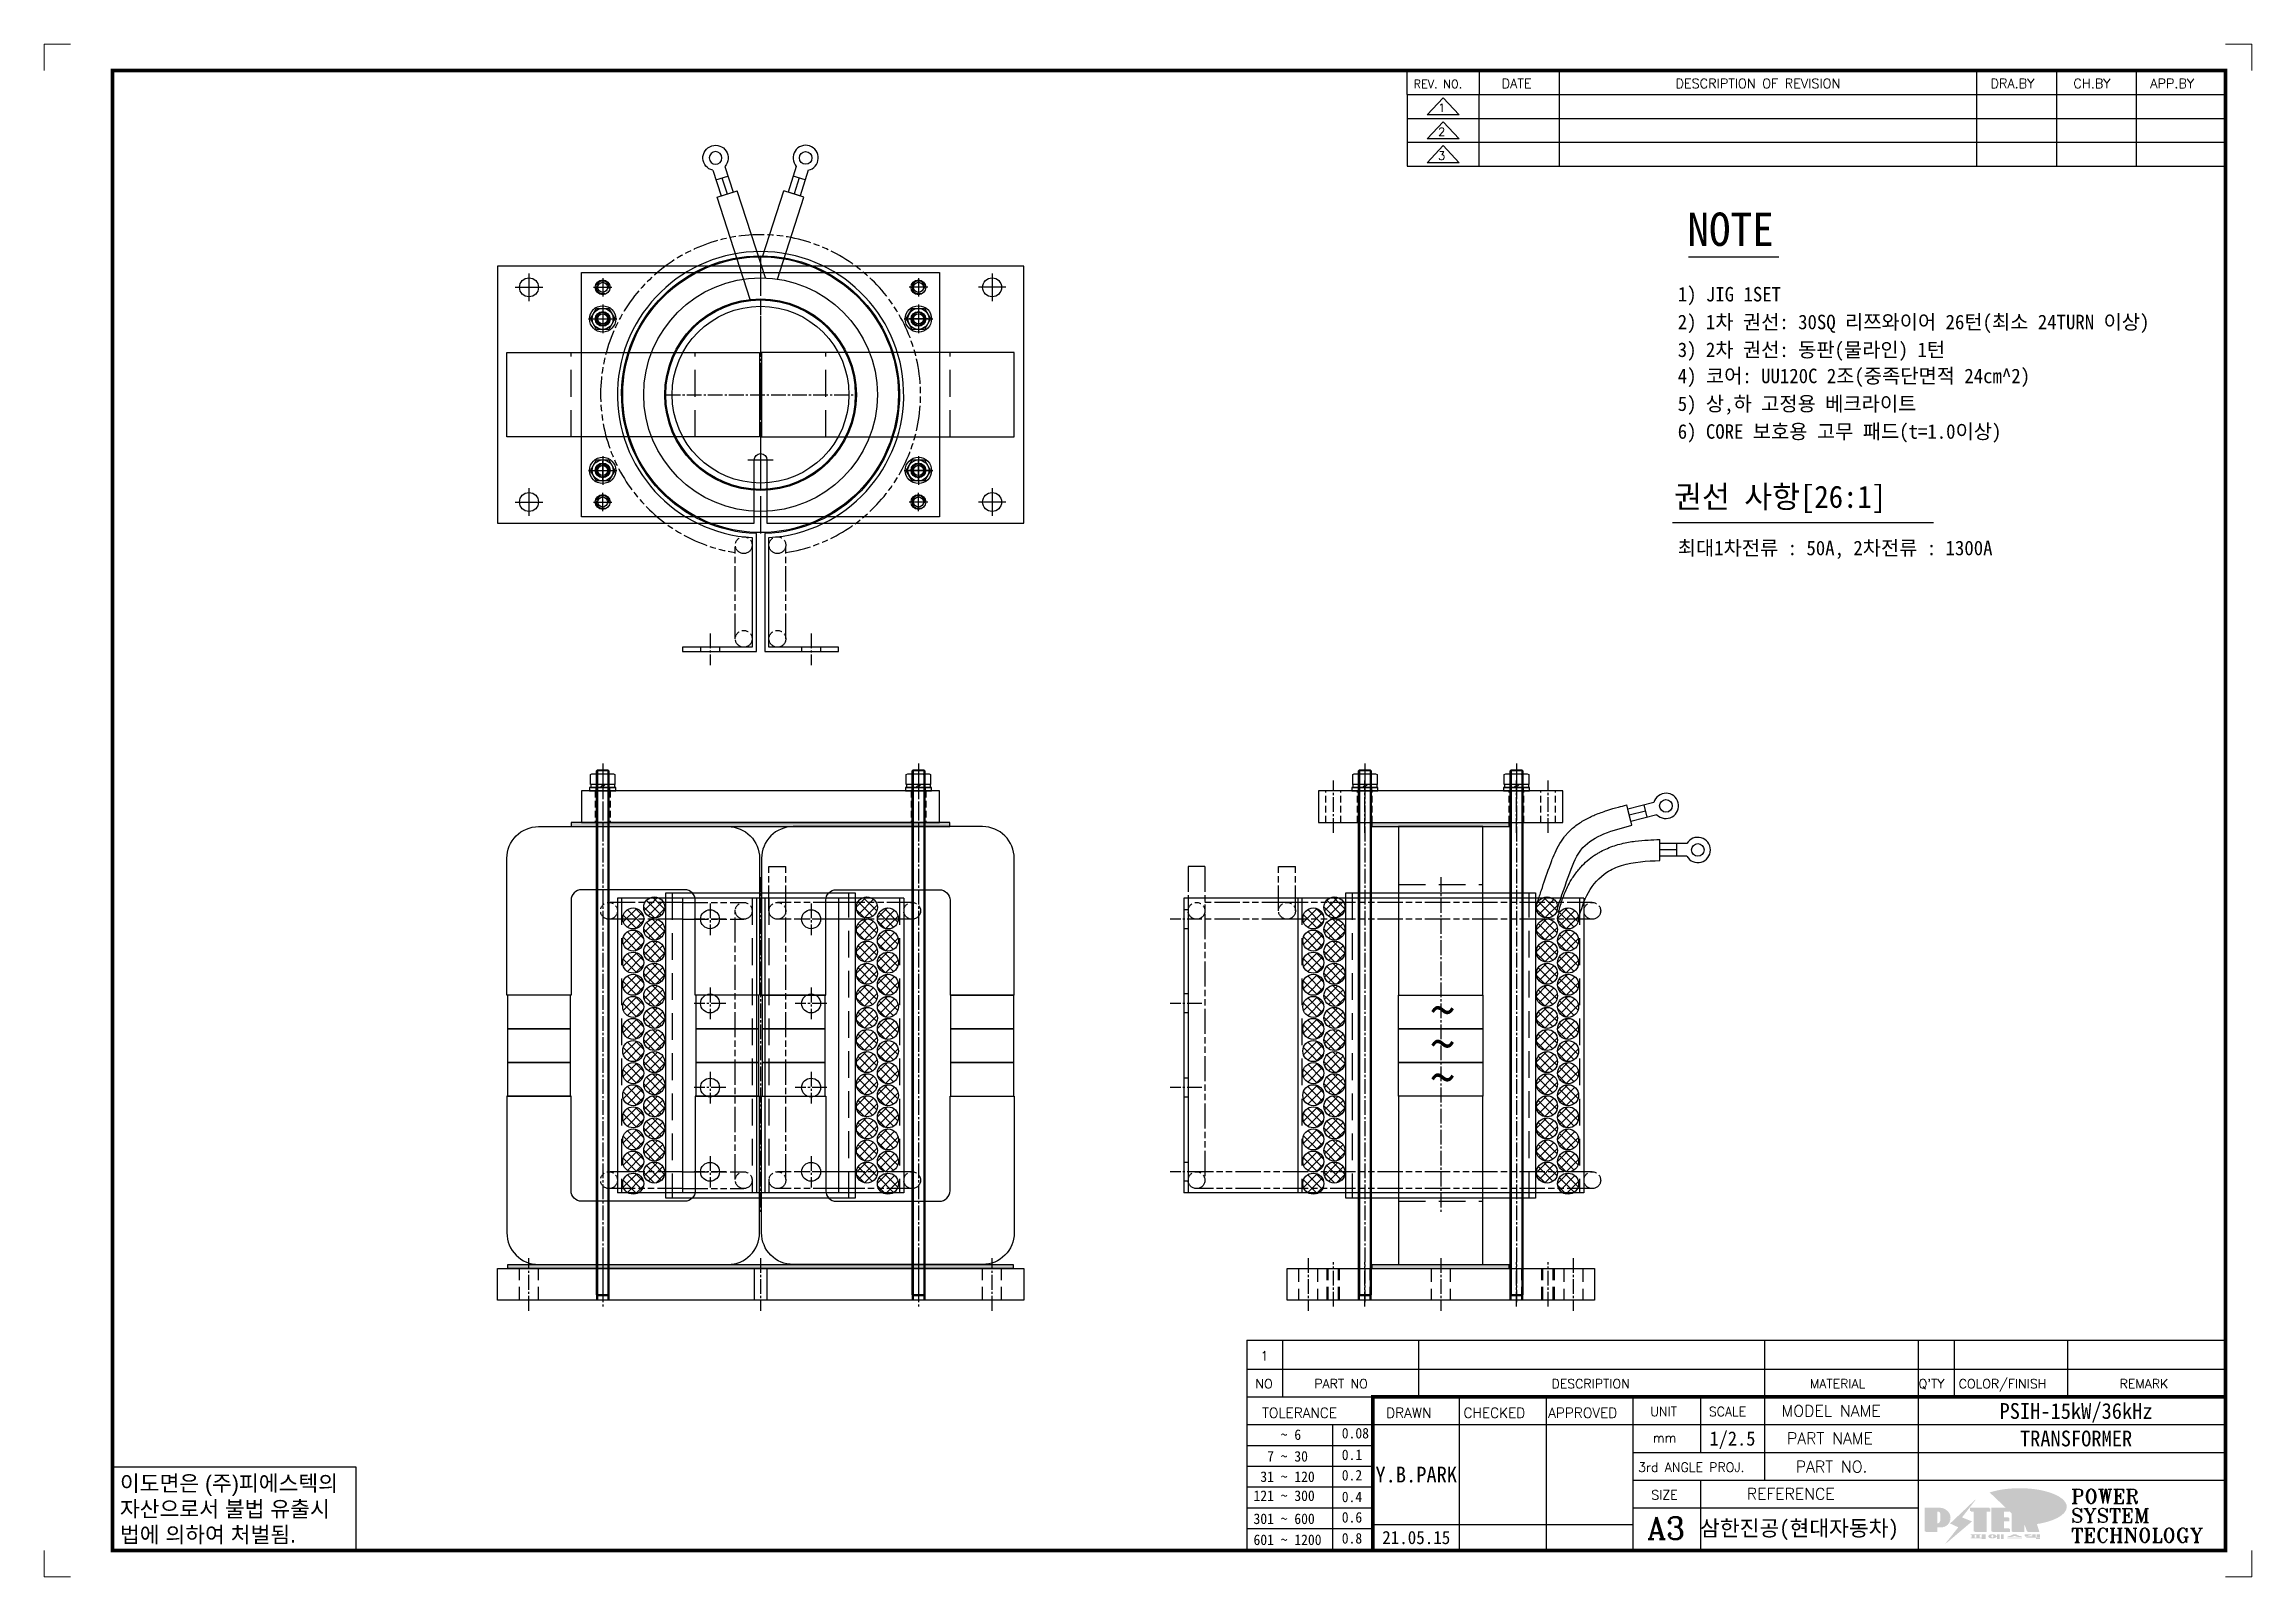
# Model space of a CAD drawing. Header units: millimetres. Extents: x 0 to 3119, y 0 to 1334.
# Drawn here: x 0 to 1049, y 606 to 1334 of the extents above; entities that cross this region are included whole.
import ezdxf
from ezdxf.enums import TextEntityAlignment as Align

# ---------------------------------------------------------------- set-up
doc = ezdxf.new("R2010")
doc.units = ezdxf.units.MM
for name, pattern in [('AM_ISO09W050', [22.5, 12, -1.5, 3, -1.5, 3, -1.5]), ('CENTER', [50.8, 31.75, -6.35, 6.35, -6.35]), ('CENTER1', [10, 7, -1, 1, -1]), ('CENTER2', [28.575, 19.05, -3.175, 3.175, -3.175]), ('HIDDEN', [9.525, 6.35, -3.175]), ('HIDDEN2', [4.7625, 3.175, -1.5875]), ('HIDDENX2', [19.05, 12.7, -6.35])]:
    doc.linetypes.add(name, pattern=pattern)
for name, color, linetype in [('CENTER', 1, 'CENTER'), ('FORMAT-1', 7, 'Continuous'), ('HIDDEN', 2, 'HIDDEN'), ('line', 3, 'Continuous'), ('THIN', 3, 'Continuous')]:
    doc.layers.add(name, color=color, linetype=linetype)
doc.styles.add('h1', font='')
doc.styles.add('HAN', font='')
doc.styles.add('RC', font='ROMANC.SHX')
doc.styles.add('ROMANT', font='romant')
doc.styles.add('RT', font='ROMANT.SHX', dxfattribs={"oblique": 15})
doc.styles.get('h1').set_extended_font_data('New Gulim')
doc.styles.get('HAN').set_extended_font_data('GulimChe')
pattern_1 = [(45, (-78266.8316, -9590.642), (-2.24506403, 2.24506403), []), (135, (-78266.8316, -9590.642), (-2.24506403, -2.24506403), [])]
pattern_2 = [(45, (-78266.8316, -9601.142), (-2.24506403, 2.24506403), []), (135, (-78266.8316, -9601.142), (-2.24506403, -2.24506403), [])]
pattern_3 = [(45, (-78266.8316, -9611.642), (-2.24506403, 2.24506403), []), (135, (-78266.8316, -9611.642), (-2.24506403, -2.24506403), [])]
pattern_4 = [(45, (-78266.8316, -9622.142), (-2.24506403, 2.24506403), []), (135, (-78266.8316, -9622.142), (-2.24506403, -2.24506403), [])]
pattern_5 = [(45, (-78266.8316, -9632.642), (-2.24506403, 2.24506403), []), (135, (-78266.8316, -9632.642), (-2.24506403, -2.24506403), [])]
pattern_6 = [(45, (-78266.8316, -9643.142), (-2.24506403, 2.24506403), []), (135, (-78266.8316, -9643.142), (-2.24506403, -2.24506403), [])]
pattern_7 = [(45, (-78266.8316, -9653.642), (-2.24506403, 2.24506403), []), (135, (-78266.8316, -9653.642), (-2.24506403, -2.24506403), [])]
pattern_8 = [(45, (-78266.8316, -9664.142), (-2.24506403, 2.24506403), []), (135, (-78266.8316, -9664.142), (-2.24506403, -2.24506403), [])]
pattern_9 = [(45, (-78266.8316, -9674.642), (-2.24506403, 2.24506403), []), (135, (-78266.8316, -9674.642), (-2.24506403, -2.24506403), [])]
pattern_10 = [(45, (-78266.8316, -9685.142), (-2.24506403, 2.24506403), []), (135, (-78266.8316, -9685.142), (-2.24506403, -2.24506403), [])]
pattern_11 = [(45, (-78266.8316, -9695.642), (-2.24506403, 2.24506403), []), (135, (-78266.8316, -9695.642), (-2.24506403, -2.24506403), [])]
pattern_12 = [(45, (-78266.8316, -9706.142), (-2.24506403, 2.24506403), []), (135, (-78266.8316, -9706.142), (-2.24506403, -2.24506403), [])]
pattern_13 = [(45, (-78266.8316, -9716.642), (-2.24506403, 2.24506403), []), (135, (-78266.8316, -9716.642), (-2.24506403, -2.24506403), [])]

msp = doc.modelspace()

# ---------------------------------------------------------------- texts
at = {"color": 2, "style": 'HAN'}
for s, height, p in [('NOTE', 15.84, (780.654, 1238.095)), ('1) JIG 1SET', 6.8999, (776.026, 1211.705)), ('2) 1차 권선: 30SQ 리쯔와이어 26턴(최소 24TURN 이상)', 6.8999, (776.026, 1198.505)), ('3) 2차 권선: 동판(물라인) 1턴', 6.8999, (776.026, 1185.305)), ('4) 코어: UU120C 2조(중족단면적 24cm^ 2)', 6.8999, (776.026, 1172.874)), ('5) 상,하 고정용 베크라이트', 6.8999, (776.026, 1159.674)), ('6) CORE 보호용 고무 패드(t=1.0이상)', 6.8999, (776.026, 1146.474)), ('권선 사항[26:1]', 10.56, (774.282, 1113.626)), ('최대1차전류 : 50A, 2차전류 : 1300A', 6.8999, (776.026, 1091.122))]:
    msp.add_text(s, height=height, dxfattribs=at).set_placement(p)

# ---------------------------------------------------------------- blocks, each defined once
blk = doc.blocks.new('A$C3FFA478A')
at = {"color": 2, "linetype": 'HIDDENX2'}
for p, q in [((-20, 90), (20, 90)), ((-20, 31), (20, 31)), ((-20, -31), (20, -31)), ((-20, -90), (20, -90))]:
    blk.add_line(p, q, dxfattribs=at)
blk.add_line((0, 0.5), (0, -0.5))
at = {"color": 250}
for points in [[(-20, 0.5), (-20, 120.5), (20, 120.5), (20, 0.5)], [(-20, -0.5), (-20, -120.5), (20, -120.5), (20, -0.5)]]:
    blk.add_lwpolyline(points, close=True, dxfattribs=at)
blk = doc.blocks.new('A$C76E80D33')
at = {"color": 1, "linetype": 'CENTER1'}
for p, q in [((0, 45), (0, -45)), ((-45, 0), (45, 0))]:
    blk.add_line(p, q, dxfattribs=at)
for radius in [45, 42]:
    blk.add_circle((0, 0), radius)
blk = doc.blocks.new('2345CW34TS')
for p, q in [((117572.4, -13704.7), (117559.6, -13704.7)), ((117559.6, -13710.7), (117559.6, -13704.7)), ((117567.6, -13710.7), (117567.6, -13704.7)), ((117567.6, -13707.7), (117559.6, -13707.7)), ((117572.4, -13710.7), (117559.6, -13710.7))]:
    blk.add_line(p, q)
blk.add_circle((117577.6, -13707.7), 3)
blk.add_arc((117577.6, -13707.7), 6, 210, 150)
blk = doc.blocks.new('A$C5A093F98')
at = {"color": 2, "linetype": 'HIDDENX2'}
for p, q in [((-42, 3.5), (-42, -141.5)), ((42, -141.5), (42, 3.5))]:
    blk.add_line(p, q, dxfattribs=at)
blk.add_lwpolyline([(45, -141.5), (-45, -141.5), (-45, 3.5), (45, 3.5)], close=True)
blk = doc.blocks.new('A$C2A855EEB')
h = blk.add_hatch()
h.set_pattern_fill('ANSI37', color=1)
h.set_pattern_definition(pattern_1)
h.paths.add_polyline_path([(-45.5, -3.375, 1), (-55.5, -3.375, 1)])
h = blk.add_hatch()
h.set_pattern_fill('ANSI37', color=1)
h.set_pattern_definition([(45, (-77891.191, -9736.145), (-2.24506403, 2.24506403), []), (135, (-77891.191, -9736.145), (-2.24506403, -2.24506403), [])])
h.paths.add_polyline_path([(55.5, -3.375, 1), (45.5, -3.375, 1)])
h = blk.add_hatch()
h.set_pattern_fill('ANSI37', color=1)
h.set_pattern_definition(pattern_1)
h.paths.add_polyline_path([(-55.5, -8.625, 1), (-65.5, -8.625, 1)])
h = blk.add_hatch()
h.set_pattern_fill('ANSI37', color=1)
h.set_pattern_definition(pattern_2)
h.paths.add_polyline_path([(-45.5, -13.875, 1), (-55.5, -13.875, 1)])
h = blk.add_hatch()
h.set_pattern_fill('ANSI37', color=1)
h.set_pattern_definition([(45, (-77891.191, -9746.645), (-2.24506403, 2.24506403), []), (135, (-77891.191, -9746.645), (-2.24506403, -2.24506403), [])])
h.paths.add_polyline_path([(55.5, -13.875, 1), (45.5, -13.875, 1)])
h = blk.add_hatch()
h.set_pattern_fill('ANSI37', color=1)
h.set_pattern_definition([(45, (-77881.191, -9741.395), (-2.24506403, 2.24506403), []), (135, (-77881.191, -9741.395), (-2.24506403, -2.24506403), [])])
h.paths.add_polyline_path([(65.5, -8.625, 1), (55.5, -8.625, 1)])
h = blk.add_hatch()
h.set_pattern_fill('ANSI37', color=1)
h.set_pattern_definition(pattern_2)
h.paths.add_polyline_path([(-55.5, -19.125, 1), (-65.5, -19.125, 1)])
h = blk.add_hatch()
h.set_pattern_fill('ANSI37', color=1)
h.set_pattern_definition(pattern_3)
h.paths.add_polyline_path([(-45.5, -24.375, 1), (-55.5, -24.375, 1)])
h = blk.add_hatch()
h.set_pattern_fill('ANSI37', color=1)
h.set_pattern_definition([(45, (-77891.191, -9757.145), (-2.24506403, 2.24506403), []), (135, (-77891.191, -9757.145), (-2.24506403, -2.24506403), [])])
h.paths.add_polyline_path([(55.5, -24.375, 1), (45.5, -24.375, 1)])
h = blk.add_hatch()
h.set_pattern_fill('ANSI37', color=1)
h.set_pattern_definition([(45, (-77881.191, -9751.895), (-2.24506403, 2.24506403), []), (135, (-77881.191, -9751.895), (-2.24506403, -2.24506403), [])])
h.paths.add_polyline_path([(65.5, -19.125, 1), (55.5, -19.125, 1)])
h = blk.add_hatch()
h.set_pattern_fill('ANSI37', color=1)
h.set_pattern_definition(pattern_3)
h.paths.add_polyline_path([(-55.5, -29.625, 1), (-65.5, -29.625, 1)])
h = blk.add_hatch()
h.set_pattern_fill('ANSI37', color=1)
h.set_pattern_definition(pattern_4)
h.paths.add_polyline_path([(-45.5, -34.875, 1), (-55.5, -34.875, 1)])
h = blk.add_hatch()
h.set_pattern_fill('ANSI37', color=1)
h.set_pattern_definition([(45, (-77891.191, -9767.645), (-2.24506403, 2.24506403), []), (135, (-77891.191, -9767.645), (-2.24506403, -2.24506403), [])])
h.paths.add_polyline_path([(55.5, -34.875, 1), (45.5, -34.875, 1)])
h = blk.add_hatch()
h.set_pattern_fill('ANSI37', color=1)
h.set_pattern_definition([(45, (-77881.191, -9762.395), (-2.24506403, 2.24506403), []), (135, (-77881.191, -9762.395), (-2.24506403, -2.24506403), [])])
h.paths.add_polyline_path([(65.5, -29.625, 1), (55.5, -29.625, 1)])
h = blk.add_hatch()
h.set_pattern_fill('ANSI37', color=1)
h.set_pattern_definition(pattern_4)
h.paths.add_polyline_path([(-55.5, -40.125, 1), (-65.5, -40.125, 1)])
h = blk.add_hatch()
h.set_pattern_fill('ANSI37', color=1)
h.set_pattern_definition(pattern_5)
h.paths.add_polyline_path([(-45.5, -45.375, 1), (-55.5, -45.375, 1)])
h = blk.add_hatch()
h.set_pattern_fill('ANSI37', color=1)
h.set_pattern_definition([(45, (-77891.191, -9778.145), (-2.24506403, 2.24506403), []), (135, (-77891.191, -9778.145), (-2.24506403, -2.24506403), [])])
h.paths.add_polyline_path([(55.5, -45.375, 1), (45.5, -45.375, 1)])
h = blk.add_hatch()
h.set_pattern_fill('ANSI37', color=1)
h.set_pattern_definition([(45, (-77881.191, -9772.895), (-2.24506403, 2.24506403), []), (135, (-77881.191, -9772.895), (-2.24506403, -2.24506403), [])])
h.paths.add_polyline_path([(65.5, -40.125, 1), (55.5, -40.125, 1)])
h = blk.add_hatch()
h.set_pattern_fill('ANSI37', color=1)
h.set_pattern_definition(pattern_5)
h.paths.add_polyline_path([(-55.5, -50.625, 1), (-65.5, -50.625, 1)])
h = blk.add_hatch()
h.set_pattern_fill('ANSI37', color=1)
h.set_pattern_definition(pattern_6)
h.paths.add_polyline_path([(-45.5, -55.875, 1), (-55.5, -55.875, 1)])
h = blk.add_hatch()
h.set_pattern_fill('ANSI37', color=1)
h.set_pattern_definition([(45, (-77891.191, -9788.645), (-2.24506403, 2.24506403), []), (135, (-77891.191, -9788.645), (-2.24506403, -2.24506403), [])])
h.paths.add_polyline_path([(55.5, -55.875, 1), (45.5, -55.875, 1)])
h = blk.add_hatch()
h.set_pattern_fill('ANSI37', color=1)
h.set_pattern_definition([(45, (-77881.191, -9783.395), (-2.24506403, 2.24506403), []), (135, (-77881.191, -9783.395), (-2.24506403, -2.24506403), [])])
h.paths.add_polyline_path([(65.5, -50.625, 1), (55.5, -50.625, 1)])
h = blk.add_hatch()
h.set_pattern_fill('ANSI37', color=1)
h.set_pattern_definition(pattern_6)
h.paths.add_polyline_path([(-55.5, -61.125, 1), (-65.5, -61.125, 1)])
h = blk.add_hatch()
h.set_pattern_fill('ANSI37', color=1)
h.set_pattern_definition(pattern_7)
h.paths.add_polyline_path([(-45.5, -66.375, 1), (-55.5, -66.375, 1)])
h = blk.add_hatch()
h.set_pattern_fill('ANSI37', color=1)
h.set_pattern_definition([(45, (-77891.191, -9799.145), (-2.24506403, 2.24506403), []), (135, (-77891.191, -9799.145), (-2.24506403, -2.24506403), [])])
h.paths.add_polyline_path([(55.5, -66.375, 1), (45.5, -66.375, 1)])
h = blk.add_hatch()
h.set_pattern_fill('ANSI37', color=1)
h.set_pattern_definition([(45, (-77881.191, -9793.895), (-2.24506403, 2.24506403), []), (135, (-77881.191, -9793.895), (-2.24506403, -2.24506403), [])])
h.paths.add_polyline_path([(65.5, -61.125, 1), (55.5, -61.125, 1)])
h = blk.add_hatch()
h.set_pattern_fill('ANSI37', color=1)
h.set_pattern_definition(pattern_7)
h.paths.add_polyline_path([(-55.5, -71.625, 1), (-65.5, -71.625, 1)])
h = blk.add_hatch()
h.set_pattern_fill('ANSI37', color=1)
h.set_pattern_definition(pattern_8)
h.paths.add_polyline_path([(-45.5, -76.875, 1), (-55.5, -76.875, 1)])
h = blk.add_hatch()
h.set_pattern_fill('ANSI37', color=1)
h.set_pattern_definition([(45, (-77891.191, -9809.645), (-2.24506403, 2.24506403), []), (135, (-77891.191, -9809.645), (-2.24506403, -2.24506403), [])])
h.paths.add_polyline_path([(55.5, -76.875, 1), (45.5, -76.875, 1)])
h = blk.add_hatch()
h.set_pattern_fill('ANSI37', color=1)
h.set_pattern_definition([(45, (-77881.191, -9804.395), (-2.24506403, 2.24506403), []), (135, (-77881.191, -9804.395), (-2.24506403, -2.24506403), [])])
h.paths.add_polyline_path([(65.5, -71.625, 1), (55.5, -71.625, 1)])
h = blk.add_hatch()
h.set_pattern_fill('ANSI37', color=1)
h.set_pattern_definition(pattern_8)
h.paths.add_polyline_path([(-55.5, -82.125, 1), (-65.5, -82.125, 1)])
h = blk.add_hatch()
h.set_pattern_fill('ANSI37', color=1)
h.set_pattern_definition(pattern_9)
h.paths.add_polyline_path([(-45.5, -87.375, 1), (-55.5, -87.375, 1)])
h = blk.add_hatch()
h.set_pattern_fill('ANSI37', color=1)
h.set_pattern_definition([(45, (-77891.191, -9820.145), (-2.24506403, 2.24506403), []), (135, (-77891.191, -9820.145), (-2.24506403, -2.24506403), [])])
h.paths.add_polyline_path([(55.5, -87.375, 1), (45.5, -87.375, 1)])
h = blk.add_hatch()
h.set_pattern_fill('ANSI37', color=1)
h.set_pattern_definition([(45, (-77881.191, -9814.895), (-2.24506403, 2.24506403), []), (135, (-77881.191, -9814.895), (-2.24506403, -2.24506403), [])])
h.paths.add_polyline_path([(65.5, -82.125, 1), (55.5, -82.125, 1)])
h = blk.add_hatch()
h.set_pattern_fill('ANSI37', color=1)
h.set_pattern_definition(pattern_9)
h.paths.add_polyline_path([(-55.5, -92.625, 1), (-65.5, -92.625, 1)])
h = blk.add_hatch()
h.set_pattern_fill('ANSI37', color=1)
h.set_pattern_definition(pattern_10)
h.paths.add_polyline_path([(-45.5, -97.875, 1), (-55.5, -97.875, 1)])
h = blk.add_hatch()
h.set_pattern_fill('ANSI37', color=1)
h.set_pattern_definition([(45, (-77891.191, -9830.645), (-2.24506403, 2.24506403), []), (135, (-77891.191, -9830.645), (-2.24506403, -2.24506403), [])])
h.paths.add_polyline_path([(55.5, -97.875, 1), (45.5, -97.875, 1)])
h = blk.add_hatch()
h.set_pattern_fill('ANSI37', color=1)
h.set_pattern_definition([(45, (-77881.191, -9825.395), (-2.24506403, 2.24506403), []), (135, (-77881.191, -9825.395), (-2.24506403, -2.24506403), [])])
h.paths.add_polyline_path([(65.5, -92.625, 1), (55.5, -92.625, 1)])
h = blk.add_hatch()
h.set_pattern_fill('ANSI37', color=1)
h.set_pattern_definition(pattern_10)
h.paths.add_polyline_path([(-55.5, -103.125, 1), (-65.5, -103.125, 1)])
h = blk.add_hatch()
h.set_pattern_fill('ANSI37', color=1)
h.set_pattern_definition(pattern_11)
h.paths.add_polyline_path([(-45.5, -108.375, 1), (-55.5, -108.375, 1)])
h = blk.add_hatch()
h.set_pattern_fill('ANSI37', color=1)
h.set_pattern_definition([(45, (-77891.191, -9841.145), (-2.24506403, 2.24506403), []), (135, (-77891.191, -9841.145), (-2.24506403, -2.24506403), [])])
h.paths.add_polyline_path([(55.5, -108.375, 1), (45.5, -108.375, 1)])
h = blk.add_hatch()
h.set_pattern_fill('ANSI37', color=1)
h.set_pattern_definition([(45, (-77881.191, -9835.895), (-2.24506403, 2.24506403), []), (135, (-77881.191, -9835.895), (-2.24506403, -2.24506403), [])])
h.paths.add_polyline_path([(65.5, -103.125, 1), (55.5, -103.125, 1)])
h = blk.add_hatch()
h.set_pattern_fill('ANSI37', color=1)
h.set_pattern_definition(pattern_11)
h.paths.add_polyline_path([(-55.5, -113.625, 1), (-65.5, -113.625, 1)])
h = blk.add_hatch()
h.set_pattern_fill('ANSI37', color=1)
h.set_pattern_definition(pattern_12)
h.paths.add_polyline_path([(-45.5, -118.875, 1), (-55.5, -118.875, 1)])
h = blk.add_hatch()
h.set_pattern_fill('ANSI37', color=1)
h.set_pattern_definition([(45, (-77891.191, -9851.645), (-2.24506403, 2.24506403), []), (135, (-77891.191, -9851.645), (-2.24506403, -2.24506403), [])])
h.paths.add_polyline_path([(55.5, -118.875, 1), (45.5, -118.875, 1)])
h = blk.add_hatch()
h.set_pattern_fill('ANSI37', color=1)
h.set_pattern_definition([(45, (-77881.191, -9846.395), (-2.24506403, 2.24506403), []), (135, (-77881.191, -9846.395), (-2.24506403, -2.24506403), [])])
h.paths.add_polyline_path([(65.5, -113.625, 1), (55.5, -113.625, 1)])
h = blk.add_hatch()
h.set_pattern_fill('ANSI37', color=1)
h.set_pattern_definition(pattern_12)
h.paths.add_polyline_path([(-55.5, -124.125, 1), (-65.5, -124.125, 1)])
h = blk.add_hatch()
h.set_pattern_fill('ANSI37', color=1)
h.set_pattern_definition(pattern_13)
h.paths.add_polyline_path([(-45.5, -129.375, 1), (-55.5, -129.375, 1)])
h = blk.add_hatch()
h.set_pattern_fill('ANSI37', color=1)
h.set_pattern_definition([(45, (-77891.191, -9862.145), (-2.24506403, 2.24506403), []), (135, (-77891.191, -9862.145), (-2.24506403, -2.24506403), [])])
h.paths.add_polyline_path([(55.5, -129.375, 1), (45.5, -129.375, 1)])
h = blk.add_hatch()
h.set_pattern_fill('ANSI37', color=1)
h.set_pattern_definition([(45, (-77881.191, -9856.895), (-2.24506403, 2.24506403), []), (135, (-77881.191, -9856.895), (-2.24506403, -2.24506403), [])])
h.paths.add_polyline_path([(65.5, -124.125, 1), (55.5, -124.125, 1)])
h = blk.add_hatch()
h.set_pattern_fill('ANSI37', color=1)
h.set_pattern_definition(pattern_13)
h.paths.add_polyline_path([(-55.5, -134.625, 1), (-65.5, -134.625, 1)])
h = blk.add_hatch()
h.set_pattern_fill('ANSI37', color=1)
h.set_pattern_definition([(45, (-77881.191, -9867.395), (-2.24506403, 2.24506403), []), (135, (-77881.191, -9867.395), (-2.24506403, -2.24506403), [])])
h.paths.add_polyline_path([(65.5, -134.625, 1), (55.5, -134.625, 1)])
at = {"color": 1}
for centre in [(-50.5, -3.375), (50.5, -3.375), (-60.5, -8.625), (-50.5, -13.875), (50.5, -13.875), (60.5, -8.625), (-60.5, -19.125), (-50.5, -24.375), (50.5, -24.375), (60.5, -19.125), (-60.5, -29.625), (-50.5, -34.875), (50.5, -34.875), (60.5, -29.625), (-60.5, -40.125), (-50.5, -45.375), (50.5, -45.375), (60.5, -40.125), (-60.5, -50.625), (-50.5, -55.875), (50.5, -55.875), (60.5, -50.625), (-60.5, -61.125), (-50.5, -66.375), (50.5, -66.375), (60.5, -61.125), (-60.5, -71.625), (-50.5, -76.875), (50.5, -76.875), (60.5, -71.625), (-60.5, -82.125), (-50.5, -87.375), (50.5, -87.375), (60.5, -82.125), (-60.5, -92.625), (-50.5, -97.875), (50.5, -97.875), (60.5, -92.625), (-60.5, -103.125), (-50.5, -108.375), (50.5, -108.375), (60.5, -103.125), (-60.5, -113.625), (-50.5, -118.875), (50.5, -118.875), (60.5, -113.625), (-60.5, -124.125), (-50.5, -129.375), (50.5, -129.375), (60.5, -124.125), (-60.5, -134.625), (60.5, -134.625)]:
    blk.add_circle(centre, 5, dxfattribs=at)
blk = doc.blocks.new('A$C3D4A30C0')
at = {"color": 250}
for points in [[(-96.5, 178), (-145.5, 178, 0.4142136), (-150.5, 173), (-150.5, 128), (-181, 128), (-181, 193, -0.4142136), (-166, 208), (-76, 208, -0.4142136), (-61, 193), (-61, 128), (-91.5, 128), (-91.5, 173, 0.4142136)], [(-24.5, 178), (24.5, 178, -0.4142136), (29.5, 173), (29.5, 128), (60, 128), (60, 193, 0.4142136), (45, 208), (-45, 208, 0.4142136), (-60, 193), (-60, 128), (-29.5, 128), (-29.5, 173, -0.4142136)], [(-96.5, 30), (-145.5, 30, -0.4142136), (-150.5, 35), (-150.5, 80), (-181, 80), (-181, 15, 0.4142136), (-166, 0), (-76, 0, 0.4142136), (-61, 15), (-61, 80), (-91.5, 80), (-91.5, 35, -0.4142136)], [(-24.5, 30), (24.5, 30, 0.4142136), (29.5, 35), (29.5, 80), (60, 80), (60, 15, -0.4142136), (45, 0), (-45, 0, -0.4142136), (-60, 15), (-60, 80), (-29.5, 80), (-29.5, 35, 0.4142136)]]:
    blk.add_lwpolyline(points, format="xyb", close=True, dxfattribs=at)
at = {"color": 3}
for points in [[(-180.75, 112), (-150.75, 112), (-150.75, 128), (-180.75, 128)], [(-61.25, 128), (-91.25, 128), (-91.25, 112), (-61.25, 112)], [(-29.75, 112), (-29.75, 128), (-59.75, 128), (-59.75, 112)], [(59.75, 112), (59.75, 128), (29.75, 128), (29.75, 112)], [(-180.75, 96), (-150.75, 96), (-150.75, 112), (-180.75, 112)], [(-61.25, 112), (-91.25, 112), (-91.25, 96), (-61.25, 96)], [(-29.75, 96), (-29.75, 112), (-59.75, 112), (-59.75, 96)], [(59.75, 96), (59.75, 112), (29.75, 112), (29.75, 96)], [(-180.75, 80), (-150.75, 80), (-150.75, 96), (-180.75, 96)], [(-61.25, 96), (-91.25, 96), (-91.25, 80), (-61.25, 80)], [(-29.75, 80), (-29.75, 96), (-59.75, 96), (-59.75, 80)], [(59.75, 80), (59.75, 96), (29.75, 96), (29.75, 80)]]:
    blk.add_lwpolyline(points, close=True, dxfattribs=at)
blk = doc.blocks.new('A$C2E256715')
at = {"color": 6}
for p, q in [((-136, 70), (-136, -70)), ((0, 70), (-136, 70)), ((0, 70), (0, -70)), ((0, -70), (-136, -70))]:
    blk.add_line(p, q, dxfattribs=at)
at = {"color": 2, "linetype": 'HIDDENX2'}
for p, q in [((-134, 70), (-134, -70)), ((-2, 70), (-2, -70))]:
    blk.add_line(p, q, dxfattribs=at)
blk = doc.blocks.new('A$C7F1B690D')
at = {"color": 1, "linetype": 'CENTER1'}
for p, q in [((0, 150), (0, -10)), ((-24, 137.5), (-24, 122.5)), ((24, 137.5), (24, 122.5)), ((-16.5, 130), (-31.5, 130)), ((31.5, 130), (16.5, 130)), ((-24, 97.5), (-24, 82.5)), ((24, 97.5), (24, 82.5)), ((-16.5, 90), (-31.5, 90)), ((31.5, 90), (16.5, 90)), ((-24, 57.5), (-24, 42.5)), ((24, 57.5), (24, 42.5)), ((-16.5, 50), (-31.5, 50)), ((31.5, 50), (16.5, 50)), ((-24, 17.5), (-24, 2.5)), ((24, 17.5), (24, 2.5)), ((-16.5, 10), (-31.5, 10)), ((31.5, 10), (16.5, 10))]:
    blk.add_line(p, q, dxfattribs=at)
at = {"color": 0, "linetype": 'AM_ISO09W050'}
for p, q in [((4, 134), (4, 155)), ((4, 155), (12, 155)), ((12, 134), (12, 155)), ((-37, 138), (-72, 138)), ((72, 138), (37, 138)), ((-37, 130), (-72, 130)), ((72, 130), (37, 130)), ((-37, 10), (-72, 10)), ((-37, 2), (-72, 2)), ((72, 10), (37, 10)), ((72, 2), (37, 2))]:
    blk.add_line(p, q, dxfattribs=at)
at = {"color": 6}
for p, q in [((-37, 140), (-37, 0)), ((-2, 140), (-2, 0)), ((2, 140), (2, 0)), ((37, 140), (37, 0))]:
    blk.add_line(p, q, dxfattribs=at)
at = {"color": 2, "linetype": 'AM_ISO09W050'}
for p, q in [((-37, 138), (-8, 138)), ((37, 138), (8, 138)), ((-37, 130), (-8, 130)), ((-12, 6.4), (-12, 134.4)), ((37, 130), (8, 130)), ((12, 6.4), (12, 134.4)), ((-37, 10), (-8, 10)), ((-37, 2), (-8, 2)), ((37, 10), (8, 10)), ((37, 2), (8, 2))]:
    blk.add_line(p, q, dxfattribs=at)
at = {"color": 2, "linetype": 'HIDDENX2'}
for p, q in [((-4, 140), (-4, 0)), ((4, 140), (4, 0))]:
    blk.add_line(p, q, dxfattribs=at)
at = {"color": 0, "linetype": 'AM_ISO09W050'}
for centre in [(-72, 134), (72, 134), (-72, 6), (72, 6)]:
    blk.add_circle(centre, 4, dxfattribs=at)
at = {"color": 2, "linetype": 'AM_ISO09W050'}
for centre in [(-8, 134), (8, 134), (-8, 6), (8, 6)]:
    blk.add_circle(centre, 4, dxfattribs=at)
at = {"color": 6}
for centre in [(-24, 130), (24, 130), (-24, 90), (24, 90), (-24, 50), (24, 50), (-24, 10), (24, 10)]:
    blk.add_circle(centre, 4.5, dxfattribs=at)
blk.add_blockref('A$C2E256715', (68, 70))
blk = doc.blocks.new('A$C12484666')
at = {"color": 2, "linetype": 'HIDDENX2'}
for p, q in [((-20, 180.5), (20, 180.5)), ((-20, 30), (20, 30))]:
    blk.add_line(p, q, dxfattribs=at)
at = {"color": 250}
for points in [[(-20, 208), (-20, 128), (20, 128), (20, 208)], [(-20, 80), (-20, 0), (20, 0), (20, 80)]]:
    blk.add_lwpolyline(points, close=True, dxfattribs=at)
at = {"color": 3}
for points in [[(-20, 128), (20, 128), (20, 112), (-20, 112)], [(-20, 112), (20, 112), (20, 96), (-20, 96)], [(-20, 96), (20, 96), (20, 80), (-20, 80)]]:
    blk.add_lwpolyline(points, close=True, dxfattribs=at)
at = {"color": 3, "style": 'HAN'}
for p in [(-4.9, 111.8), (-4.9, 95.8), (-4.9, 79.8)]:
    blk.add_text('~', height=18, dxfattribs=at).set_placement(p)
blk = doc.blocks.new('A$C5B6714A8')
at = {"color": 0, "linetype": 'AM_ISO09W050'}
for p, q in [((-12, -116), (-12, -71.5)), ((12, -116), (12, -71.5))]:
    blk.add_line(p, q, dxfattribs=at)
at = {"color": 1, "linetype": 'CENTER1'}
for p, q in [((-24, -113.5), (-24, -128.5)), ((24, -113.5), (24, -128.5))]:
    blk.add_line(p, q, dxfattribs=at)
at = {"color": 2, "linetype": 'HIDDEN2'}
for p, q in [((-28.5, -120), (-28.5, -122)), ((-19.5, -120), (-19.5, -122)), ((19.5, -120), (19.5, -122)), ((28.5, -120), (28.5, -122))]:
    blk.add_line(p, q, dxfattribs=at)
at = {"color": 6}
blk.add_lwpolyline([(-4, -120), (-37, -120), (-37, -122), (-2, -122), (-2, -66, -65.984845), (2, -66), (2, -122), (37, -122), (37, -120), (4, -120), (4, -67.9, 33.970563), (-4, -67.9)], format="xyb", close=True, dxfattribs=at)
at = {"color": 2, "linetype": 'AM_ISO09W050'}
for centre in [(-8, -71.5), (-8, -116)]:
    blk.add_circle(centre, 4, dxfattribs=at)
at = {"color": 0, "linetype": 'AM_ISO09W050'}
for centre in [(8, -71.5), (8, -116)]:
    blk.add_circle(centre, 4, dxfattribs=at)
blk.add_arc((0, 0), 76, 279.0847, 260.9153, dxfattribs=at)
blk = doc.blocks.new('A$C254B7E86')
at = {"color": 1, "linetype": 'CENTER1'}
for p, q in [((0, 80), (0, -80)), ((-113.5, 60), (-128.5, 60)), ((-113.5, 20), (-128.5, 20)), ((-113.5, -20), (-128.5, -20)), ((-113.5, -60), (-128.5, -60))]:
    blk.add_line(p, q, dxfattribs=at)
at = {"color": 6}
for p, q in [((68, 70), (-122, 70)), ((-122, 70), (-122, -70)), ((-120, 70), (-120, -70)), ((-67.9, 70), (-67.9, -70)), ((68, 70), (68, -70)), ((68, -70), (-122, -70))]:
    blk.add_line(p, q, dxfattribs=at)
at = {"color": 2, "linetype": 'HIDDEN2'}
for p, q in [((-120, 64.5), (-122, 64.5)), ((-120, 55.5), (-122, 55.5)), ((-120, 24.5), (-122, 24.5)), ((-120, 15.5), (-122, 15.5)), ((-120, -15.5), (-122, -15.5)), ((-120, -24.5), (-122, -24.5)), ((-120, -55.5), (-122, -55.5)), ((-120, -64.5), (-122, -64.5))]:
    blk.add_line(p, q, dxfattribs=at)
at = {"color": 2, "linetype": 'HIDDENX2'}
for p, q in [((-66, 70), (-66, -70)), ((66, 70), (66, -70))]:
    blk.add_line(p, q, dxfattribs=at)
blk = doc.blocks.new('A$C49BB0BC3')
at = {"color": 0, "linetype": 'AM_ISO09W050'}
for p, q in [((-120, 85), (-120, -64)), ((-112, 85), (-120, 85)), ((-112, 85), (-112, -64)), ((-77, 64), (-77, 85)), ((-77, 85), (-69, 85)), ((-69, 64), (-69, 85)), ((72, 68), (-73, 68)), ((72, 60), (-73, 60)), ((72, -60), (-116, -60)), ((72, -68), (-116, -68))]:
    blk.add_line(p, q, dxfattribs=at)
at = {"color": 2, "linetype": 'AM_ISO09W050'}
for p, q in [((-73, 68), (-112, 68)), ((-73, 60), (-112, 60))]:
    blk.add_line(p, q, dxfattribs=at)
blk.add_circle((-116, 64), 4, dxfattribs=at)
at = {"color": 0, "linetype": 'AM_ISO09W050'}
for centre in [(-73, 64), (72, 64), (-116, -64), (72, -64)]:
    blk.add_circle(centre, 4, dxfattribs=at)
blk.add_blockref('A$C254B7E86', (0, 0))
blk = doc.blocks.new('SDFSFF')
blk.add_hatch(color=252).paths.add_polyline_path([(54957.3, 131431.7), (54957.3, 131429.7), (55137.3, 131429.7), (55137.3, 131431.7)])
at = {"color": 252}
blk.add_lwpolyline([(55137.3, 131431.7), (54957.3, 131431.7), (54957.3, 131429.7), (55137.3, 131429.7)], close=True, dxfattribs=at)
blk = doc.blocks.new('AEGFWS')
blk.add_hatch(color=252).paths.add_polyline_path([(54952, 131246.5), (54952, 131248.5), (54887, 131248.5), (54887, 131246.5)])
at = {"color": 252}
for p, q in [((54887, 131246.5), (54887, 131248.5)), ((54887, 131248.5), (54952, 131248.5)), ((54952, 131246.5), (54887, 131246.5)), ((54952, 131246.5), (54952, 131248.5))]:
    blk.add_line(p, q, dxfattribs=at)
blk = doc.blocks.new('A$C31002AC6')
for p, q in [((-4.3, 8.1), (4.3, 8.1)), ((-3.2, 1.6), (-3.2, 0)), ((-2.9, 7.7), (-2.9, 3.1)), ((0.3, 3.1), (-1.2, 1.6)), ((1.2, 3.1), (-0.3, 1.6)), ((2.9, 7.7), (2.9, 3.1)), ((3.2, 1.6), (3.2, 0))]:
    blk.add_line(p, q)
at = {"color": 1, "linetype": 'CENTER1'}
blk.add_line((0, 8.1), (0, 0), dxfattribs=at)
for points in [[(-6.2, 1.6), (-6.2, 0), (6.2, 0), (6.2, 1.6), (-6.2, 1.6)], [(-5.7, 3.1), (-5.7, 1.6), (5.8, 1.6), (5.8, 3.1), (-5.7, 3.1)]]:
    blk.add_lwpolyline(points)
blk.add_lwpolyline([(-5.8, 3.1), (-5.8, 7.7, -0.309401), (-2.9, 7.7, -0.154701), (2.9, 7.7, -0.309401), (5.8, 7.7), (5.8, 3.1), (-5.8, 3.1)], format="xyb")
at = {"layer": 'HIDDEN'}
for p, q in [((-3, 3.1), (-3, 1.6)), ((3, 3.1), (3, 1.6))]:
    blk.add_line(p, q, dxfattribs=at)
blk = doc.blocks.new('A$C4FF67FEA')
at = {"color": 1, "linetype": 'CENTER1'}
blk.add_line((0, 3), (0, -253), dxfattribs=at)
for p, q in [((3, -0.5), (-3, -0.5)), ((3, -249.5), (-3, -249.5))]:
    blk.add_line(p, q)
blk.add_lwpolyline([(-2.5, 0), (2.5, 0), (3, -0.5), (3, -249.5), (2.5, -250), (-2.5, -250), (-3, -249.5), (-3, -0.5)], close=True)
at = {"layer": 'THIN'}
for p, q in [((-2.5, 0), (-2.5, -250)), ((2.5, 0), (2.5, -250))]:
    blk.add_line(p, q, dxfattribs=at)
blk = doc.blocks.new('A$C1BF93711')
for p, q in [((-31.3, 11.7), (-33.8, 21.4)), ((-18, -5), (-18, 5))]:
    blk.add_line(p, q)
at = {"ltscale": 10}
for points, knots in [([(-76.1, -24.5), (-75.5, -22.7), (-74.9, -20.9), (-73.1, -15.6), (-71.9, -11.9), (-70.3, -7.6), (-70.1, -7), (-69.6, -5.8), (-69.4, -5.1), (-68.6, -3.1), (-68, -1.7), (-66.6, 1.2), (-65.8, 2.7), (-64.4, 4.8), (-64, 5.4), (-63.2, 6.5), (-62.8, 6.9), (-62.1, 7.7), (-61.8, 8.1), (-61.2, 8.7), (-60.8, 9), (-59.9, 10), (-59.2, 10.6), (-56.9, 12.4), (-55.3, 13.4), (-52, 15.2), (-50.4, 16), (-47.9, 17.1), (-46.9, 17.4), (-45, 18.1), (-44.1, 18.5), (-41.3, 19.4), (-39.5, 19.9), (-36.4, 20.7), (-35.1, 21), (-33.8, 21.4)], [0, 0, 0, 0, 5.652713, 5.652713, 16.958139, 16.958139, 18.828475, 18.828475, 20.698811, 20.698811, 24.439483, 24.439483, 28.180154, 28.180154, 29.748213, 29.748213, 30.862758, 30.862758, 31.766774, 31.766774, 32.670789, 32.670789, 34.478821, 34.478821, 38.654331, 38.654331, 42.82984, 42.82984, 45.409175, 45.409175, 47.98851, 47.98851, 53.147179, 53.147179, 57.101154, 57.101154, 57.101154, 57.101154]), ([(-66.3, -29.8), (-66.1, -29.2), (-65.9, -28.7), (-65.4, -26.9), (-65.1, -25.7), (-64.1, -22.7), (-63.4, -20.9), (-62.1, -18), (-61.7, -17.1), (-60.8, -15.4), (-60.4, -14.7), (-59.5, -13.3), (-59.1, -12.6), (-57.6, -10.6), (-56.6, -9.3), (-54.5, -7), (-53.6, -6.1), (-51.4, -4.2), (-50.3, -3.3), (-48.6, -2.2), (-48, -1.9), (-47, -1.3), (-46.5, -1), (-45, -0.2), (-44, 0.3), (-40.7, 1.7), (-38.5, 2.4), (-34, 3.5), (-31.9, 3.9), (-27.7, 4.4), (-25.6, 4.6), (-21.9, 4.8), (-20.1, 4.9), (-18, 5)], [0, 0, 0, 0, 1.7169, 1.7169, 5.1507, 5.1507, 10.076727, 10.076727, 12.506693, 12.506693, 14.332329, 14.332329, 16.157964, 16.157964, 19.809235, 19.809235, 22.746883, 22.746883, 25.868995, 25.868995, 27.12093, 27.12093, 28.372865, 28.372865, 30.876735, 30.876735, 36.349745, 36.349745, 41.822755, 41.822755, 47.295765, 47.295765, 52.269818, 52.269818, 52.269818, 52.269818])]:
    blk.add_open_spline(points, degree=3, knots=knots, dxfattribs=at)
for points in [[(-66.7, -27.7), (-60.8, -10.8), (-54.6, 1.1), (-44.6, 7.6), (-31.3, 11.7)], [(-56.6, -32.6), (-52, -20.2), (-43.2, -10.6), (-36.3, -7.4), (-18, -5)]]:
    blk.add_spline(points, degree=3, dxfattribs=at)
at = {"rotation": 14.3296296868657}
blk.add_blockref('2345CW34TS', (-117327.3, -15798.3), dxfattribs=at)
blk.add_blockref('2345CW34TS', (-117577.6, 13707.7))
blk = doc.blocks.new('A$C71CB411E')
at = {"color": 1, "linetype": 'CENTER2'}
for p, q in [((-110, 3), (-110, -129)), ((-220, -5.5), (-220, -18.5)), ((-185, -7.6), (-185, -16.4)), ((-35, -7.6), (-35, -16.4)), ((0, -5.5), (0, -18.5)), ((-226.5, -12), (-213.5, -12)), ((-189.4, -12), (-180.6, -12)), ((-30.6, -12), (-39.4, -12)), ((6.5, -12), (-6.5, -12)), ((-189.4, -27), (-180.6, -27)), ((-185, -22.6), (-185, -31.4)), ((-30.6, -27), (-39.4, -27)), ((-35, -22.6), (-35, -31.4)), ((-116, -94), (-104, -94)), ((-189.4, -99), (-180.6, -99)), ((-185, -103.4), (-185, -94.6)), ((-30.6, -99), (-39.4, -99)), ((-35, -103.4), (-35, -94.6)), ((-226.5, -114), (-213.5, -114)), ((-220, -107.5), (-220, -120.5)), ((-189.4, -114), (-180.6, -114)), ((-185, -118.4), (-185, -109.6)), ((-30.6, -114), (-39.4, -114)), ((-35, -118.4), (-35, -109.6)), ((6.5, -114), (-6.5, -114)), ((0, -107.5), (0, -120.5))]:
    blk.add_line(p, q, dxfattribs=at)
at = {"color": 40}
blk.add_lwpolyline([(-107, -94), (-107, -124), (15, -124), (15, -2), (-235, -2), (-235, -124), (-113, -124), (-113, -94, -1)], format="xyb", close=True, dxfattribs=at)
for centre in [(-220, -12), (0, -12), (-220, -114), (0, -114)]:
    blk.add_circle(centre, 4.5, dxfattribs=at)
for centre in [(-185, -12), (-35, -12), (-185, -27), (-35, -27), (-185, -99), (-35, -99), (-185, -114), (-35, -114)]:
    blk.add_circle(centre, 2.4)
at = {"color": 3}
for centre in [(-185, -12), (-35, -12), (-185, -27), (-35, -27), (-185, -99), (-35, -99), (-185, -114), (-35, -114)]:
    blk.add_arc(centre, 3, 350.5724, 290.9074, dxfattribs=at)
blk = doc.blocks.new('A$C58375CF8')
at = {"color": 2, "linetype": 'HIDDEN2'}
for p, q in [((-153.5, 15), (-153.5, 0)), ((-146.5, 15), (-146.5, 0)), ((-3.5, 15), (-3.5, 0)), ((3.5, 15), (3.5, 0))]:
    blk.add_line(p, q, dxfattribs=at)
at = {"color": 1, "linetype": 'CENTER1'}
for p, q in [((-150, 20), (-150, -5)), ((0, 20), (0, -5))]:
    blk.add_line(p, q, dxfattribs=at)
at = {"color": 40}
blk.add_lwpolyline([(-160, 15), (-160, 0), (10, 0), (10, 15)], close=True, dxfattribs=at)
blk = doc.blocks.new('A$C75C44CFE')
at = {"color": 250, "linetype": 'CENTER1'}
for p, q in [((-220, -20), (-220, 5)), ((0, -20), (0, 5))]:
    blk.add_line(p, q, dxfattribs=at)
at = {"color": 40}
for p, q in [((-107, 0), (-107, -15)), ((-113, 0), (-113, -15))]:
    blk.add_line(p, q, dxfattribs=at)
blk.add_lwpolyline([(15, 0), (15, -15), (-235, -15), (-235, 0)], close=True, dxfattribs=at)
at = {"layer": 'CENTER', "linetype": 'CENTER1'}
for p, q in [((-185, 3), (-185, -18)), ((-110, 5), (-110, -20)), ((-35, 3), (-35, -18))]:
    blk.add_line(p, q, dxfattribs=at)
at = {"layer": 'HIDDEN'}
for p, q in [((-188, 0), (-188, -15)), ((-187.5, 0), (-187.5, -15)), ((-182.5, 0), (-182.5, -15)), ((-182, 0), (-182, -15)), ((-38, 0), (-38, -15)), ((-37.5, 0), (-37.5, -15)), ((-32.5, 0), (-32.5, -15)), ((-32, 0), (-32, -15))]:
    blk.add_line(p, q, dxfattribs=at)
at = {"layer": 'HIDDEN', "color": 250}
for p, q in [((-224.5, -15), (-224.5, 0)), ((-215.5, -15), (-215.5, 0)), ((-4.5, -15), (-4.5, 0)), ((4.5, -15), (4.5, 0))]:
    blk.add_line(p, q, dxfattribs=at)
blk = doc.blocks.new('A$C6A922E4F')
at = {"color": 250, "linetype": 'CENTER1'}
for p, q in [((5, -10), (-20, -10)), ((5, -73), (-20, -73)), ((5, -136), (-20, -136))]:
    blk.add_line(p, q, dxfattribs=at)
at = {"color": 40}
blk.add_lwpolyline([(0, 0), (0, -146), (-15, -146), (-15, 0)], close=True, dxfattribs=at)
at = {"layer": 'CENTER', "linetype": 'CENTER1'}
for p, q in [((-18, -22), (3, -22)), ((-18, -37), (3, -37)), ((-18, -109), (3, -109)), ((-18, -124), (3, -124))]:
    blk.add_line(p, q, dxfattribs=at)
at = {"layer": 'HIDDEN', "color": 250}
for p, q in [((0, -5.5), (-15, -5.5)), ((0, -14.5), (-15, -14.5)), ((0, -68.5), (-15, -68.5)), ((0, -77.5), (-15, -77.5)), ((0, -131.5), (-15, -131.5)), ((0, -140.5), (-15, -140.5))]:
    blk.add_line(p, q, dxfattribs=at)
at = {"layer": 'HIDDEN'}
for p, q in [((-15, -19), (0, -19)), ((-15, -19.5), (0, -19.5)), ((-15, -24.5), (0, -24.5)), ((-15, -25), (0, -25)), ((-15, -34), (0, -34)), ((-15, -34.5), (0, -34.5)), ((-15, -39.5), (0, -39.5)), ((-15, -40), (0, -40)), ((-15, -106), (0, -106)), ((-15, -106.5), (0, -106.5)), ((-15, -111.5), (0, -111.5)), ((-15, -112), (0, -112)), ((-15, -121), (0, -121)), ((-15, -121.5), (0, -121.5)), ((-15, -126.5), (0, -126.5)), ((-15, -127), (0, -127))]:
    blk.add_line(p, q, dxfattribs=at)
blk = doc.blocks.new('A$C58CC4589')
at = {"color": 40}
blk.add_lwpolyline([(-160, 94), (10, 94), (10, -22), (-160, -22)], close=True, dxfattribs=at)
for centre in [(-150, 87), (0, 87), (-150, 72), (0, 72), (-150, 0), (0, 0), (-150, -15), (0, -15)]:
    blk.add_circle(centre, 3.5, dxfattribs=at)
at = {"layer": 'CENTER', "linetype": 'CENTER1'}
for p, q in [((-154.4, 87), (-145.6, 87)), ((-150, 91.4), (-150, 82.6)), ((4.4, 87), (-4.4, 87)), ((0, 91.4), (0, 82.6)), ((-150, 76.4), (-150, 67.6)), ((0, 76.4), (0, 67.6)), ((-154.4, 72), (-145.6, 72)), ((4.4, 72), (-4.4, 72)), ((-150, -4.4), (-150, 4.4)), ((0, -4.4), (0, 4.4)), ((-154.4, 0), (-145.6, 0)), ((4.4, 0), (-4.4, 0)), ((-154.4, -15), (-145.6, -15)), ((-150, -19.4), (-150, -10.6)), ((4.4, -15), (-4.4, -15)), ((0, -19.4), (0, -10.6))]:
    blk.add_line(p, q, dxfattribs=at)
blk = doc.blocks.new('A$C60A02FB7')
at = {"color": 2, "linetype": 'HIDDEN2'}
for p, q in [((-90.5, 0), (-90.5, 15)), ((-83.5, 0), (-83.5, 15)), ((-75.5, 0), (-75.5, 15)), ((-68.5, 0), (-68.5, 15)), ((-3.5, 0), (-3.5, 15)), ((3.5, 0), (3.5, 15)), ((11.5, 0), (11.5, 15)), ((18.5, 0), (18.5, 15))]:
    blk.add_line(p, q, dxfattribs=at)
at = {"color": 1, "linetype": 'CENTER1'}
for p, q in [((-87, -5), (-87, 20)), ((-72, -5), (-72, 20)), ((0, -5), (0, 20)), ((15, -5), (15, 20))]:
    blk.add_line(p, q, dxfattribs=at)
at = {"color": 40}
blk.add_lwpolyline([(22, 0), (22, 15), (-94, 15), (-94, 0)], close=True, dxfattribs=at)
blk = doc.blocks.new('A$C741F6B25')
blk.add_lwpolyline([(2.9, -5), (-2.9, -5), (-5.8, 0), (-2.9, 5), (2.9, 5), (5.8, 0), (2.9, -5)])
for radius in [6.25, 5, 3.3, 2.46]:
    blk.add_circle((0, 0), radius)
at = {"layer": 'CENTER'}
for p, q in [((-6.8, 0), (6.8, 0)), ((0, 6.8), (0, -6.8))]:
    blk.add_line(p, q, dxfattribs=at)
at = {"layer": 'THIN'}
blk.add_arc((0, 0), 3, 255, 165, dxfattribs=at)
blk = doc.blocks.new('t3')
for p, q in [((0, 15.88), (46.25, 15.88)), ((0, 15.88), (0, 0)), ((46.25, 15.88), (46.25, 0)), ((0, 0), (46.25, 0))]:
    blk.add_line(p, q)
at = {"color": 1, "style": 'h1'}
for s, p in [('이도면은 (주)피에스텍의', (1.4, 11.29)), ('자산으로서 불법 유출시', (1.4, 6.41)), ('법에 의하여 처벌됨.', (1.4, 1.52))]:
    blk.add_text(s, height=3, dxfattribs=at).set_placement(p)
blk = doc.blocks.new('new LOGO')
at = {"layer": 'line'}
h = blk.add_hatch(color=1, dxfattribs=at)
h.paths.add_polyline_path([(41.5, 16.4), (54.3, 16.4, 1), (54.3, 82.9), (0, 82.9), (0, -0.1), (41.5, -0.1)])
h.paths.add_polyline_path([(41.5, 27.9), (41.5, 71.9), (43.6, 71.9, -0.414214), (54.6, 60.9), (54.6, 38.9, -0.414214), (43.6, 27.9)], flags=16)
h.paths.add_polyline_path([(214.7, 71.9), (227.5, 71.9), (227.5, 82.9), (159.7, 82.9), (159.7, 71.9), (172.5, 71.9), (172.5, -0.1), (214.7, -0.1)])
h.paths.add_polyline_path([(276, 37.4), (294.8, 37.4), (294.8, 49.1), (276, 49.1), (276, 71.9), (294.8, 71.9), (294.8, 82.9), (234.5, 82.9), (234.5, -0.1), (297, -0.1), (297, 10.9), (276, 10.9)])
h.paths.add_polyline_path([(347.2, 35.2), (359.7, -0.1), (400.5, -0.1), (379.6, 66.8), (399.7, 82.9), (380.6, 82.9), (347.2, 61.6), (347.2, 82.9), (305.5, 82.9), (305.5, -0.1), (347.2, -0.1)])
h = blk.add_hatch(color=250, dxfattribs=at)
h.paths.add_polyline_path([(44.5, 69.4), (46.6, 69.4, -0.129793), (52, 68, 0.221832), (43.6, 71.9), (41.5, 71.9), (41.5, 27.9), (43.6, 27.9, 0.02048), (44.5, 28)], flags=17)
h.paths.add_polyline_path([(44.5, 13.9), (57.3, 13.9, 0.72362), (77.1, 73.9, -0.679777), (54.3, 16.4), (41.5, 16.4), (41.5, -0.1), (3, -0.1), (3, -2.6), (44.5, -2.6)])
h.paths.add_polyline_path([(117.9, 14.2), (71.5, -44.4), (77.1, -39.6), (120.8, 15.6), (92, 28.9), (173.3, 106), (177.5, 111.4), (89.1, 27.6)])
h.paths.add_polyline_path([(162.7, 71.9), (162.7, 69.4), (172.5, 69.4), (172.5, 71.9)], flags=17)
h.paths.add_polyline_path([(217.7, 69.4), (230.5, 69.4), (230.5, 80.4), (227.5, 80.4), (227.5, 71.9), (214.7, 71.9), (214.7, -0.1), (175.5, -0.1), (175.5, -2.6), (217.7, -2.6)])
h.paths.add_polyline_path([(297.8, 46.6), (294.8, 46.6), (294.8, 37.4), (276, 37.4), (276, 10.9), (279, 10.9), (279, 34.9), (297.8, 34.9)])
h.paths.add_polyline_path([(300, 8.4), (297, 8.4), (297, -0.1), (237.5, -0.1), (237.5, -2.6), (300, -2.6)])
h.paths.add_polyline_path([(297.8, 80.4), (294.8, 80.4), (294.8, 71.9), (276, 71.9), (276, 49.1), (279, 49.1), (279, 69.4), (297.8, 69.4)])
h.paths.add_polyline_path([(350.2, 80.4), (347.2, 80.4), (347.2, 61.6), (350.2, 63.5)])
h.paths.add_polyline_path([(350.2, 26.7), (347.2, 35.2), (347.2, -0.1), (308.5, -0.1), (308.5, -2.6), (350.2, -2.6)])
h.paths.add_polyline_path([(402.7, 80.4), (396.5, 80.4), (379.6, 66.8), (400.5, -0.1), (361.8, -0.1), (362.7, -2.6), (403.5, -2.6), (382.6, 64.3)])
blk.add_hatch(color=5, dxfattribs=at).paths.add_polyline_path([(166.3, 35), (131, 49), (180.4, 112.7), (92, 28.9), (120.8, 15.6), (74.4, -43)])
h = blk.add_hatch(color=253, dxfattribs=at)
edge = h.paths.add_edge_path()
edge.add_ellipse((333.9, 86.4), major_axis=(-165.9, 0), ratio=0.39426, start_angle=111.51268, end_angle=334.46902)
edge.add_ellipse((314.1, 81.2), major_axis=(-153.7, 0), ratio=0.40699, start_angle=121.30662, end_angle=327.74369, ccw=False)
edge.add_line((394, 27.8), (394.7, 25.6))
h = blk.add_hatch(color=250, dxfattribs=at)
edge = h.paths.add_edge_path()
edge.add_ellipse((237.8, -17.6), major_axis=(-14.3, 0), ratio=0.526336, start_angle=192.2456, end_angle=269.07481)
edge.add_line((238.1, -10.1), (237.6, -10.1))
edge.add_ellipse((237.8, -17.6), major_axis=(-14.3, 0), ratio=0.526336, start_angle=270.92519, end_angle=449.07481)
edge.add_line((237.6, -25.1), (238.1, -25.1))
edge.add_ellipse((237.8, -17.6), major_axis=(-14.3, 0), ratio=0.526336, start_angle=450.92519, end_angle=527.7544)
edge.add_line((251.7, -19.2), (254.1, -19.2))
edge.add_line((254.1, -19.2), (254.1, -27.1))
edge.add_line((254.1, -27.1), (263.1, -27.1))
edge.add_line((263.1, -27.1), (263.1, -10.1))
edge.add_line((263.1, -10.1), (254.1, -10.1))
edge.add_line((254.1, -10.1), (254.1, -16))
edge.add_line((254.1, -16), (251.7, -16))
h.paths.add_polyline_path([(241, -16.4), (241, -18.7, -1), (234.4, -18.7), (234.4, -16.4, -1)], flags=16)
h.paths.add_polyline_path([(278.2, -10.1), (268.1, -10.1), (268.1, -27.1), (278.2, -27.1)])
h.paths.add_polyline_path([(310.3, -10.1), (310.3, -11.1, -0.157169), (289.3, -17.5), (294, -19.9, 0.128407), (316.3, -15.9, 0.128407), (338.6, -19.9), (343.3, -17.5, -0.157169), (322.2, -11.1), (322.2, -10.1)])
h.paths.add_polyline_path([(342.1, -25.1), (342.1, -22.3), (290.4, -22.3), (290.4, -25.1)])
h.paths.add_polyline_path([(352, -10.1), (352, -16.2, 0.414214), (354, -18.2), (378.7, -18.2), (378.7, -19.6), (390.2, -19.6), (390.2, -10.1), (378.7, -10.1), (378.7, -13.6), (374.7, -13.6), (374.7, -15.1), (378.7, -15.1), (378.7, -16.2), (364.7, -16.2), (364.7, -15.1), (371.2, -15.1), (371.2, -13.6), (364.7, -13.6), (364.7, -12.6), (374.7, -12.6), (374.7, -10.1)])
h.paths.add_polyline_path([(393.8, -10.1), (393.8, -19.6), (405, -19.6), (405, -10.1)])
h.paths.add_polyline_path([(405, -27.1), (405, -20.9), (356.8, -20.9), (356.8, -23), (391.8, -23), (391.8, -27.1)])
h.paths.add_polyline_path([(200.4, -10.1), (200.4, -22.3), (193.2, -22.3), (193.2, -12.6), (196.6, -12.6), (196.6, -10.1), (161, -10.1), (161, -12.6), (164.5, -12.6), (164.5, -22.3), (161, -22.3), (161, -25.1), (200.4, -25.1), (200.4, -27.1), (213.9, -27.1), (213.9, -10.1)])
h.paths.add_polyline_path([(182, -12.6), (175.6, -12.6), (175.6, -22.3), (182, -22.3)], flags=17)
blk = doc.blocks.new('format-3')
at = {"color": 3, "lineweight": 9}
for p, q in [((0, 286.3), (0, 291.3)), ((5, 291.3), (0, 291.3)), ((414.5, 291.3), (419.5, 291.3)), ((419.5, 286.3), (419.5, 291.3)), ((0, 5), (0, 0)), ((419.5, 5), (419.5, 0)), ((5, 0), (0, 0)), ((414.5, 0), (419.5, 0))]:
    blk.add_line(p, q, dxfattribs=at)
at = {"color": 180}
for p, q in [((258.97, 281.75), (258.97, 286.3)), ((272.71, 281.75), (272.71, 286.3)), ((287.94, 281.75), (287.94, 286.3)), ((367.22, 281.75), (367.22, 286.3)), ((382.45, 281.75), (382.45, 286.3)), ((397.61, 281.75), (397.61, 286.3)), ((258.97, 281.75), (414.5, 281.75)), ((228.5, 39.49), (228.5, 5)), ((228.5, 39.49), (414.5, 39.49)), ((235.29, 39.49), (235.29, 34.21)), ((261.24, 34.21), (261.24, 39.49)), ((326.9, 39.49), (326.9, 34.21)), ((356.11, 39.49), (356.11, 34.21)), ((362.93, 39.49), (362.93, 34.21)), ((384.48, 39.49), (384.48, 34.21)), ((228.5, 34.21), (252.48, 34.21)), ((268.96, 5), (268.96, 34.21)), ((285.45, 5), (285.45, 34.21)), ((301.94, 5), (301.94, 34.21)), ((314.72, 34.21), (314.72, 23.65)), ((326.9, 34.21), (326.9, 18.37)), ((356.11, 34.21), (356.11, 5)), ((228.5, 28.93), (252.48, 28.93)), ((244.89, 5.23), (244.89, 28.93)), ((252.48, 28.93), (414.5, 28.93)), ((228.5, 24.98), (252.48, 24.98)), ((228.5, 21.03), (252.48, 21.03)), ((301.94, 23.65), (414.5, 23.65)), ((228.5, 17.08), (252.48, 17.08)), ((301.94, 18.37), (414.5, 18.37)), ((314.72, 18.37), (314.72, 5)), ((228.5, 13.13), (252.48, 13.13)), ((301.94, 13.09), (356.11, 13.09)), ((228.5, 9.18), (252.48, 9.18)), ((252.48, 9.95), (301.94, 9.95))]:
    blk.add_line(p, q, dxfattribs=at)
at = {"const_width": 0.7}
blk.add_lwpolyline([(252.48, 5), (252.48, 34.21), (414.5, 34.21)], dxfattribs=at)
at = {"layer": 'FORMAT-1', "const_width": 0.7}
blk.add_lwpolyline([(13, 5), (13, 286.3), (414.5, 286.3), (414.5, 5)], close=True, dxfattribs=at)
blk.add_blockref('t3', (13, 5))
at = {"xscale": 0.05400000000000027, "yscale": 0.05400000000000027, "zscale": 0.05400000000000027}
blk.add_blockref('new LOGO', (357.35, 8.65), dxfattribs=at)
at = {"color": 2}
for s, height, style, p in [('REV. NO.', 1.56, 'RC', (260.23, 282.95)), ('DATE', 1.788, 'RC', (276.95, 282.94)), ('DESCRIPTION OF REVISION', 1.7875, 'RC', (309.98, 282.94)), ('DRA.BY', 1.788, 'RC', (369.83, 282.94)), ('CH.BY', 1.788, 'RC', (385.59, 282.94)), ('APP.BY', 1.788, 'RC', (400.18, 282.94)), ('COLOR/FINISH', 1.7424, 'RC', (363.8, 35.83)), ('NO', 1.742, 'RC', (230.16, 35.83)), ('PART NO', 1.742, 'RC', (241.36, 35.83)), ('DESCRIPTION', 1.7424, 'RC', (286.43, 35.83)), ('MATERIAL', 1.742, 'RC', (335.52, 35.83)), ("Q'TY", 1.742, 'RC', (356.17, 35.83)), ('REMARK', 1.742, 'RC', (394.37, 35.83)), (' TOLERANCE', 1.9, 'RC', (230.11, 30.22)), ('DRAWN', 1.9, 'RC', (255, 30.22)), ('CHECKED', 1.9, 'RC', (269.71, 30.22)), ('APPROVED', 1.9, 'RC', (285.8, 30.22)), ('UNIT', 1.742, 'RC', (305.19, 30.55)), ('SCALE', 1.742, 'RC', (316.32, 30.55)), ('MODEL NAME', 2.178, 'RC', (330.12, 30.46)), ('    ~ 6', 2, 'HAN', (229.8, 26.03)), ('0.08', 2, 'HAN', (246.57, 26.31)), ('mm', 1.742, 'RC', (305.67, 25.56)), ('PART NAME', 2.178, 'RC', (331.17, 25.24)), ('  7 ~ 30', 2, 'HAN', (229.8, 21.91)), ('0.1', 2, 'HAN', (246.57, 22.2)), ('3rd ANGLE PROJ.', 1.7424, 'RC', (302.87, 19.97)), ('PART NO.', 2.178, 'RC', (332.84, 19.85)), (' 31 ~ 120', 2, 'HAN', (229.8, 18.04)), ('0.2', 2, 'HAN', (246.57, 18.32)), ('REFERENCE', 2.178, 'RC', (323.52, 14.69)), ('121 ~ 300', 2, 'HAN', (229.8, 14.42)), ('0.4', 2, 'HAN', (246.57, 14.2)), ('SIZE', 1.742, 'RC', (305.39, 14.71)), ('301 ~ 600', 2, 'HAN', (229.8, 10.04)), ('0.6', 2, 'HAN', (246.57, 10.32)), ('601 ~ 1200', 2, 'HAN', (229.8, 6.05)), ('0.8', 2, 'HAN', (246.57, 6.33))]:
    blk.add_text(s, height=height, dxfattribs=dict(at, style=style)).set_placement(p)
at = {"style": 'ROMANT'}
for s, p in [('POWER', (385.15, 13.96)), ('SYSTEM', (385.15, 10.31)), ('TECHNOLOGY', (385.15, 6.56))]:
    blk.add_text(s, height=2.7, dxfattribs=at).set_placement(p)
at = {"color": 2, "lineweight": 25, "style": 'RC'}
blk.add_text('A3', height=4.182, dxfattribs=at).set_placement((304.61, 7.14))
at = {"style": 'HAN'}
for tag, height, p in [('MODEL-NAME', 3, (386.1, 31.53)), ('SCALE', 2.7, (320.81, 26.29)), ('PART-NAME', 3, (386.1, 26.29)), ('CH-BY', 3, (277.21, 19.44)), ('PART-NO', 3, (386.1, 21.01)), ('DRA-BY', 3, (260.72, 19.44)), ('APP-BY', 3, (293.7, 19.44)), ('DRA-DATE', 2.5, (260.72, 7.47)), ('CH-DATE', 2.5, (277.21, 7.47)), ('APP-DATE', 2.5, (293.7, 7.47)), ('관련업체', 3, (333.52, 9.26))]:
    blk.add_attdef(tag, text='', height=height, dxfattribs=at).set_placement(p, align=Align.MIDDLE_CENTER)
blk = doc.blocks.new('no3')
at = {"color": 180}
for p, q in [((0, 5.5), (0, 0)), ((0, 5.5), (186, 5.5)), ((6.79, 5.5), (6.79, 0)), ((32.74, 0.11), (32.74, 5.5)), ((98.4, 5.5), (98.4, 0)), ((127.61, 5.5), (127.61, 0)), ((134.43, 5.5), (134.43, 0)), ((155.98, 5.5), (155.98, 0))]:
    blk.add_line(p, q, dxfattribs=at)
at = {"color": 2, "style": 'HAN'}
for tag, p in [('PART-NO', (19.76, 2.75)), ('MATERIAL', (111.38, 2.75)), ("Q'TY", (131.02, 2.75)), ('COLOR/FINISH', (145.2, 2.75)), ('REMARK', (170.76, 2.75))]:
    blk.add_attdef(tag, text='', height=2.9, dxfattribs=at).set_placement(p, align=Align.MIDDLE_CENTER)
blk.add_attdef('DESCRIPTION', text='', height=2.9, dxfattribs=at).set_placement((34.51, 2.75), align=Align.MIDDLE_LEFT)
at = {"color": 2, "style": 'RT', "oblique": 15}
blk.add_attdef('NO', text='', height=1.74, dxfattribs=at).set_placement((3.38, 2.51), align=Align.MIDDLE_CENTER)
blk = doc.blocks.new('re3')
at = {"color": 180}
for p, q in [((0, 0), (0, -4.55)), ((6.87, -0.64), (3.86, -3.91)), ((9.88, -3.91), (3.86, -3.91)), ((6.87, -0.64), (9.88, -3.91)), ((13.74, -4.55), (13.74, 0)), ((28.97, -4.55), (28.97, 0)), ((108.25, -4.55), (108.25, 0)), ((123.49, -4.55), (123.49, 0)), ((138.64, -4.55), (138.64, 0)), ((0, -4.55), (155.53, -4.55))]:
    blk.add_line(p, q, dxfattribs=at)
at = {"color": 2, "style": 'RC', "oblique": 15}
blk.add_attdef('REV.NO', text='', height=1.56, dxfattribs=at).set_placement((6.59, -2.56), align=Align.MIDDLE_CENTER)
blk.add_attdef('-1', text='', height=1.56, dxfattribs=at).set_placement((9.37, -1.66), align=Align.MIDDLE_LEFT)
at = {"color": 2, "style": 'HAN'}
for tag, p in [('REV.-DATE', (21.36, -2.28)), ('DRA.BY', (115.87, -2.28)), ('CH.BY', (131.07, -2.28)), ('APP.BY', (147.09, -2.28))]:
    blk.add_attdef(tag, text='', height=2.5, dxfattribs=at).set_placement(p, align=Align.MIDDLE_CENTER)
blk.add_attdef('DESCRIPTION-OF-REVISION', text='', height=2.5, dxfattribs=at).set_placement((31.61, -2.28), align=Align.MIDDLE_LEFT)

# ---------------------------------------------------------------- hatches: boundary and pattern name
msp.add_hatch(color=252).paths.add_polyline_path([(220.321, 754.162), (220.321, 752.162), (460.321, 752.162), (460.321, 754.162)])

# ---------------------------------------------------------------- linework, layer by layer
at = {"ltscale": 10}
for p, q in [((319.732, 1261.234), (329.247, 1264.312)), ((335.449, 1212.65), (319.732, 1261.234)), ((342.655, 1222.863), (329.247, 1264.312)), ((341.279, 1232.905), (351.438, 1264.312)), ((348.367, 1222.326), (360.953, 1261.234)), ((360.953, 1261.234), (351.438, 1264.312))]:
    msp.add_line(p, q, dxfattribs=at)
for p, q in [((781.106, 1232.908), (823.997, 1232.908)), ((773.577, 1106.626), (897.594, 1106.626))]:
    msp.add_line(p, q)
at = {"color": 252}
msp.add_lwpolyline([(460.321, 752.162), (220.321, 752.162), (220.321, 754.162), (460.321, 754.162)], close=True, dxfattribs=at)
at = {"color": 1}
for radius in [65.5, 55.5, 45.5]:
    msp.add_circle((340.321, 1167.412), radius, dxfattribs=at)

# ---------------------------------------------------------------- block references
ref = msp.add_blockref('format-3', (0, 605.71), dxfattribs=dict(xscale=2.5, yscale=2.5, zscale=2.5))
ref.add_attrib('DRA-DATE', '21.05.15', dxfattribs={"height": 6.25, "style": 'HAN'}).set_placement((651.8, 624.398), align=Align.MIDDLE_CENTER)
ref.add_attrib('DRA-BY', 'Y.B.PARK', dxfattribs={"height": 7.5, "style": 'HAN'}).set_placement((651.8, 654.315), align=Align.MIDDLE_CENTER)
ref.add_attrib('MODEL-NAME', 'PSIH-15kW/36kHz', dxfattribs={"height": 7.5, "style": 'HAN'}).set_placement((965.239, 684.523), align=Align.MIDDLE_CENTER)
ref.add_attrib('PART-NAME', 'TRANSFORMER', dxfattribs={"height": 7.5, "style": 'HAN'}).set_placement((965.239, 671.446), align=Align.MIDDLE_CENTER)
ref.add_attrib('SCALE', '1/2.5', dxfattribs={"height": 6.75, "style": 'HAN'}).set_placement((802.02, 671.446), align=Align.MIDDLE_CENTER)
ref.add_attrib('관련업체', '삼한진공(현대자동차)', dxfattribs={"height": 7.5, "style": 'HAN'}).set_placement((833.808, 628.867), align=Align.MIDDLE_CENTER)
ref = msp.add_blockref('re3', (647.414, 1310.085), dxfattribs=dict(xscale=2.5, yscale=2.5, zscale=2.5))
ref.add_attrib('REV.NO', '1', dxfattribs={"color": 2, "height": 3.9, "style": 'RC'}).set_placement((663.886, 1303.692), align=Align.MIDDLE_CENTER)
ref = msp.add_blockref('re3', (647.414, 1298.71), dxfattribs=dict(xscale=2.5, yscale=2.5, zscale=2.5))
ref.add_attrib('REV.NO', '2', dxfattribs={"color": 2, "height": 3.9, "style": 'RC'}).set_placement((663.886, 1292.317), align=Align.MIDDLE_CENTER)
at = {"xscale": -1, "rotation": 287.8092364998509}
msp.add_blockref('2345CW34TS', (49330.732, -106470.908), dxfattribs=at)
for name, p, rotation in [('2345CW34TS', (-48650.047, -106470.908), 72.19076350014906), ('A$C3FFA478A', (340.321, 1167.412), 90), ('A$C6A922E4F', (590.424, 752.162), 90)]:
    msp.add_blockref(name, p, dxfattribs=dict(rotation=rotation))
ref = msp.add_blockref('re3', (647.414, 1287.335), dxfattribs=dict(xscale=2.5, yscale=2.5, zscale=2.5))
ref.add_attrib('REV.NO', '3', dxfattribs={"color": 2, "height": 3.9, "style": 'RC'}).set_placement((663.886, 1280.942), align=Align.MIDDLE_CENTER)
for name, p in [('A$C5B6714A8', (340.321, 1167.412)), ('A$C71CB411E', (450.321, 1230.412)), ('A$C58CC4589', (415.321, 1131.412)), ('A$C741F6B25', (265.321, 1203.412)), ('A$C76E80D33', (340.321, 1167.412)), ('A$C741F6B25', (415.321, 1203.412)), ('A$C741F6B25', (265.321, 1131.412)), ('A$C741F6B25', (415.321, 1131.412)), ('A$C31002AC6', (265.321, 979.162)), ('A$C4FF67FEA', (265.321, 989.162)), ('A$C31002AC6', (415.321, 979.162)), ('A$C4FF67FEA', (415.321, 989.162)), ('A$C31002AC6', (627.424, 979.162)), ('A$C4FF67FEA', (627.424, 989.162)), ('A$C31002AC6', (699.424, 979.162)), ('A$C4FF67FEA', (699.424, 989.162)), ('A$C58375CF8', (415.321, 964.162)), ('A$C60A02FB7', (699.424, 964.162)), ('A$C1BF93711', (785.568, 951.094)), ('A$C3D4A30C0', (400.821, 754.162)), ('SDFSFF', (-54707.018, -130467.492)), ('AEGFWS', (-54256.122, -130284.36)), ('A$C12484666', (663.424, 754.162)), ('A$C7F1B690D', (340.321, 788.162)), ('A$C49BB0BC3', (663.424, 858.162)), ('A$C2A855EEB', (340.321, 927.162)), ('A$C5A093F98', (340.321, 927.162)), ('A$C2A855EEB', (663.424, 927.162)), ('A$C5A093F98', (663.424, 927.162)), ('A$C75C44CFE', (450.321, 752.162)), ('AEGFWS', (-54256.122, -130494.36))]:
    msp.add_blockref(name, p)
ref = msp.add_blockref('no3', (571.25, 704.446), dxfattribs=dict(xscale=2.5, yscale=2.5, zscale=2.5))
ref.add_attrib('NO', '1', dxfattribs={"color": 2, "height": 4.35, "style": 'RT'}).set_placement((579.711, 710.713), align=Align.MIDDLE_CENTER)

msp.set_redraw_order([(e.dxf.handle, doc.entitydb.next_handle()) for e in msp.query("TEXT MTEXT ATTDEF DIMENSION ARC_DIMENSION")])  # texts and dimensions are drawn at this point

doc.saveas('drawing.dxf')
